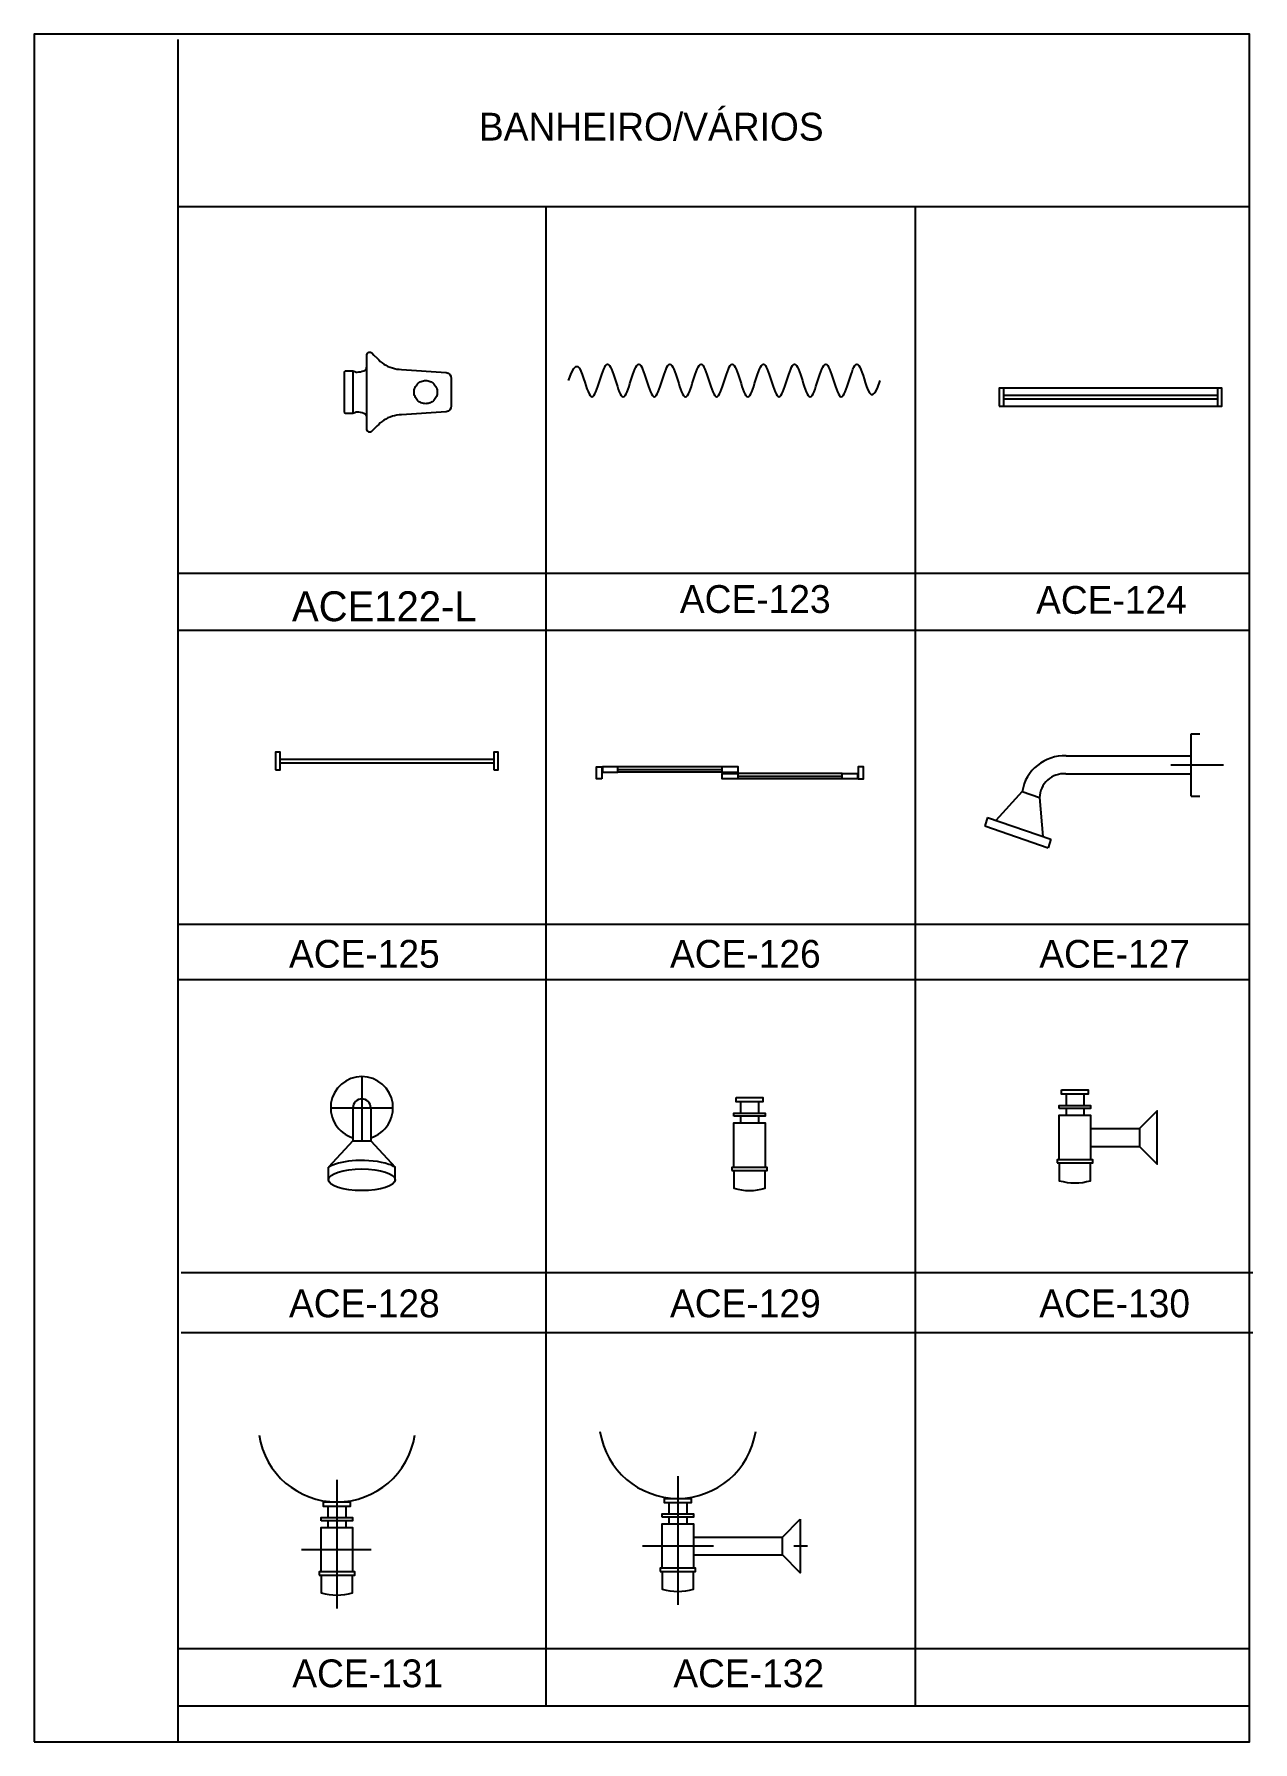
# Model space of a CAD drawing. Extents: x -869.8 to -857.1, y 496 to 503.7.
# Drawn here: x -858.491 to -857.122, y 500.251 to 502.168 of the extents above; entities that cross this region are included whole.
import ezdxf

# ---------------------------------------------------------------- set-up
doc = ezdxf.new("R2010")
doc.units = 0
doc.header["$LTSCALE"] = 50
doc.header["$MEASUREMENT"] = 0
doc.linetypes.add('HIDDEN', pattern=[0.375, 0.25, -0.125])
doc.layers.get('0').update_dxf_attribs({"linetype": 'CONTINUOUS'})
for name, color, linetype in [('A-PECAS', 2, 'CONTINUOUS'), ('A-PEÇAS', 2, 'CONTINUOUS'), ('ESC1-50', 1, 'CONTINUOUS'), ('FOLHA', 3, 'CONTINUOUS'), ('P-PEÇAS', 2, 'CONTINUOUS')]:
    doc.layers.add(name, color=color, linetype=linetype)

msp = doc.modelspace()

# ---------------------------------------------------------------- texts
at = {"layer": 'FOLHA', "linetype": 'CONTINUOUS'}
for s, height, p in [('BANHEIRO/VÁRIOS', 0.0312, (-857.9915, 502.0489)), ('ACE122-L', 0.0336, (-858.2014, 501.5092)), ('ACE-123', 0.0312, (-857.7658, 501.5185)), ('ACE-124', 0.0312, (-857.3657, 501.5175)), ('ACE-125', 0.0312, (-858.2048, 501.1201)), ('ACE-126', 0.0312, (-857.7769, 501.1201)), ('ACE-127', 0.0312, (-857.3621, 501.1201)), ('ACE-128', 0.0312, (-858.2048, 500.7276)), ('ACE-129', 0.0312, (-857.7769, 500.7276)), ('ACE-130', 0.0312, (-857.3621, 500.7276)), ('ACE-131', 0.0312, (-858.2011, 500.3122)), ('ACE-132', 0.0312, (-857.7731, 500.3122))]:
    msp.add_text(s, height=height, dxfattribs=at).set_placement(p)

# ---------------------------------------------------------------- blocks, each defined once
blk = doc.blocks.new('Z40')
blk.add_lwpolyline([(0, 0), (0.0123, 0.0339), (0.0232, 0.0543), (0.0328, 0.0633), (0.0412, 0.063), (0.0487, 0.0554), (0.0554, 0.0425), (0.0614, 0.0264), (0.0671, 0.0092), (0.0724, -0.0075), (0.0775, -0.0231), (0.0824, -0.0371), (0.0871, -0.0493), (0.0917, -0.0593), (0.0962, -0.0669), (0.1006, -0.0717), (0.105, -0.0733), (0.1094, -0.0717), (0.1137, -0.067), (0.1181, -0.0598), (0.1225, -0.0504), (0.1269, -0.0393), (0.1312, -0.0269), (0.1356, -0.0137), (0.14, 0), (0.1444, 0.0137), (0.1487, 0.0269), (0.1531, 0.0393), (0.1575, 0.0504), (0.1619, 0.0598), (0.1663, 0.067), (0.1706, 0.0717), (0.175, 0.0733), (0.1794, 0.0717), (0.1838, 0.067), (0.1881, 0.0598), (0.1925, 0.0504), (0.1969, 0.0393), (0.2013, 0.0269), (0.2056, 0.0137), (0.21, 0), (0.2144, -0.0137), (0.2188, -0.0269), (0.2231, -0.0393), (0.2275, -0.0504), (0.2319, -0.0598), (0.2363, -0.067), (0.2406, -0.0717), (0.245, -0.0733), (0.2494, -0.0717), (0.2538, -0.067), (0.2581, -0.0598), (0.2625, -0.0504), (0.2669, -0.0393), (0.2713, -0.0269), (0.2756, -0.0137), (0.28, 0), (0.2844, 0.0137), (0.2887, 0.0269), (0.2931, 0.0393), (0.2975, 0.0504), (0.3019, 0.0598), (0.3062, 0.067), (0.3106, 0.0717), (0.315, 0.0733), (0.3194, 0.0717), (0.3238, 0.067), (0.3281, 0.0598), (0.3325, 0.0504), (0.3369, 0.0393), (0.3413, 0.0269), (0.3456, 0.0137), (0.35, 0), (0.3544, -0.0137), (0.3587, -0.0269), (0.3631, -0.0393), (0.3675, -0.0504), (0.3719, -0.0598), (0.3762, -0.067), (0.3806, -0.0717), (0.385, -0.0733), (0.3894, -0.0717), (0.3938, -0.067), (0.3981, -0.0598), (0.4025, -0.0504), (0.4069, -0.0393), (0.4113, -0.0269), (0.4156, -0.0137), (0.42, 0), (0.4244, 0.0137), (0.4287, 0.0269), (0.4331, 0.0393), (0.4375, 0.0504), (0.4419, 0.0598), (0.4462, 0.067), (0.4506, 0.0717), (0.455, 0.0733), (0.4594, 0.0717), (0.4638, 0.067), (0.4681, 0.0598), (0.4725, 0.0504), (0.4769, 0.0393), (0.4813, 0.0269), (0.4856, 0.0137), (0.49, 0), (0.4944, -0.0137), (0.4987, -0.0269), (0.5031, -0.0393), (0.5075, -0.0504), (0.5119, -0.0598), (0.5162, -0.067), (0.5206, -0.0717), (0.525, -0.0733), (0.5294, -0.0717), (0.5338, -0.067), (0.5381, -0.0598), (0.5425, -0.0504), (0.5469, -0.0393), (0.5513, -0.0269), (0.5556, -0.0137), (0.56, 0), (0.5644, 0.0137), (0.5687, 0.0269), (0.5731, 0.0393), (0.5775, 0.0504), (0.5819, 0.0598), (0.5862, 0.067), (0.5906, 0.0717), (0.595, 0.0733), (0.5994, 0.0717), (0.6038, 0.067), (0.6081, 0.0598), (0.6125, 0.0504), (0.6169, 0.0393), (0.6212, 0.0269), (0.6256, 0.0137), (0.63, 0), (0.6344, -0.0137), (0.6388, -0.0269), (0.6431, -0.0393), (0.6475, -0.0504), (0.6519, -0.0598), (0.6562, -0.067), (0.6606, -0.0717), (0.665, -0.0733), (0.6694, -0.0717), (0.6737, -0.067), (0.6781, -0.0598), (0.6825, -0.0504), (0.6869, -0.0393), (0.6913, -0.0269), (0.6956, -0.0137), (0.7, 0), (0.7044, 0.0137), (0.7087, 0.0269), (0.7131, 0.0393), (0.7175, 0.0504), (0.7219, 0.0598), (0.7262, 0.067), (0.7306, 0.0717), (0.735, 0.0733), (0.7394, 0.0717), (0.7437, 0.067), (0.7481, 0.0598), (0.7525, 0.0504), (0.7569, 0.0393), (0.7613, 0.0269), (0.7656, 0.0137), (0.77, 0), (0.7744, -0.0137), (0.7788, -0.0269), (0.7831, -0.0393), (0.7875, -0.0504), (0.7919, -0.0598), (0.7963, -0.067), (0.8006, -0.0717), (0.805, -0.0733), (0.8094, -0.0717), (0.8137, -0.067), (0.8181, -0.0598), (0.8225, -0.0504), (0.8269, -0.0393), (0.8313, -0.0269), (0.8356, -0.0137), (0.84, 0), (0.8444, 0.0137), (0.8487, 0.0269), (0.8531, 0.0393), (0.8575, 0.0504), (0.8619, 0.0598), (0.8662, 0.067), (0.8706, 0.0717), (0.875, 0.0733), (0.8794, 0.0717), (0.8837, 0.067), (0.8881, 0.0598), (0.8925, 0.0504), (0.8969, 0.0393), (0.9013, 0.0269), (0.9056, 0.0137), (0.91, 0), (0.9144, -0.0137), (0.9188, -0.0269), (0.9231, -0.0393), (0.9275, -0.0504), (0.9319, -0.0598), (0.9363, -0.067), (0.9406, -0.0717), (0.945, -0.0733), (0.9494, -0.0717), (0.9537, -0.067), (0.9581, -0.0598), (0.9625, -0.0504), (0.9669, -0.0393), (0.9713, -0.0269), (0.9756, -0.0137), (0.98, 0), (0.9844, 0.0137), (0.9887, 0.0269), (0.9931, 0.0393), (0.9975, 0.0504), (1.0019, 0.0598), (1.0062, 0.067), (1.0106, 0.0717), (1.015, 0.0733), (1.0194, 0.0717), (1.0237, 0.067), (1.0281, 0.0598), (1.0325, 0.0504), (1.0369, 0.0393), (1.0413, 0.0269), (1.0456, 0.0137), (1.05, 0), (1.0544, -0.0137), (1.0588, -0.0269), (1.0631, -0.0393), (1.0675, -0.0504), (1.0719, -0.0598), (1.0763, -0.067), (1.0806, -0.0717), (1.085, -0.0733), (1.0894, -0.0717), (1.0938, -0.067), (1.0981, -0.0598), (1.1025, -0.0504), (1.1069, -0.0393), (1.1113, -0.0269), (1.1156, -0.0137), (1.12, 0), (1.1244, 0.0137), (1.1287, 0.0269), (1.1331, 0.0393), (1.1375, 0.0504), (1.1419, 0.0598), (1.1462, 0.067), (1.1506, 0.0717), (1.155, 0.0733), (1.1594, 0.0717), (1.1638, 0.067), (1.1681, 0.0598), (1.1725, 0.0504), (1.1769, 0.0393), (1.1813, 0.0269), (1.1856, 0.0137), (1.19, 0), (1.1944, -0.0137), (1.1988, -0.0269), (1.2031, -0.0393), (1.2075, -0.0504), (1.2119, -0.0598), (1.2163, -0.067), (1.2206, -0.0717), (1.225, -0.0733), (1.2294, -0.0717), (1.2338, -0.067), (1.2381, -0.0598), (1.2425, -0.0504), (1.2469, -0.0393), (1.2512, -0.0269), (1.2556, -0.0137), (1.26, 0), (1.2644, 0.0137), (1.2688, 0.0269), (1.2731, 0.0393), (1.2775, 0.0504), (1.2819, 0.0598), (1.2863, 0.067), (1.2906, 0.0717), (1.295, 0.0733), (1.2994, 0.0717), (1.3038, 0.0669), (1.3083, 0.0593), (1.3129, 0.0493), (1.3176, 0.0371), (1.3225, 0.0231), (1.3276, 0.0075), (1.3329, -0.0092), (1.3386, -0.0264), (1.3446, -0.0425), (1.3513, -0.0554), (1.3588, -0.063), (1.3672, -0.0633), (1.3768, -0.0543), (1.3877, -0.0339), (1.4, 0)])
blk = doc.blocks.new('CORTINA')
at = {"layer": 'A-PEÇAS'}
blk.add_blockref('Z40', (-1.3877, 0.0339), dxfattribs=at)
blk = doc.blocks.new('A-2932')
at = {"layer": 'P-PEÇAS', "color": 1}
for p, q in [((0.98, 0.08), (0.02, 0.08)), ((0.98, 0.0475), (0.02, 0.0475)), ((0.02, 0.0325), (0.98, 0.0325)), ((0.02, 0), (0.98, 0))]:
    blk.add_line(p, q, dxfattribs=at)
at = {"layer": 'P-PEÇAS'}
for points in [[(0, 0), (0.02, 0), (0.02, 0.08), (0, 0.08)], [(0.98, 0), (1, 0), (1, 0.08), (0.98, 0.08)]]:
    blk.add_lwpolyline(points, close=True, dxfattribs=at)
blk = doc.blocks.new('A-2933')
at = {"layer": 'P-PEÇAS', "color": 1}
for p, q in [((0.98, -0.0325), (0.02, -0.0325)), ((0.02, -0.0475), (0.98, -0.0475))]:
    blk.add_line(p, q, dxfattribs=at)
at = {"layer": 'P-PEÇAS'}
for points in [[(0, -0.08), (0.02, -0.08), (0.02, 0), (0, 0)], [(0.98, -0.08), (1, -0.08), (1, 0), (0.98, 0)]]:
    blk.add_lwpolyline(points, close=True, dxfattribs=at)

# ---------------------------------------------------------------- linework, layer by layer
msp.add_lwpolyline([(-858.491, 500.2509), (-857.126, 500.2509), (-857.126, 502.1684), (-858.491, 502.1684)], close=True)
at = {"layer": 'A-PECAS'}
for p, q in [((-857.1917, 501.3129), (-857.1917, 501.3829)), ((-857.1917, 501.3829), (-857.1818, 501.3829)), ((-857.3318, 501.3579), (-857.1917, 501.3579)), ((-857.8354, 501.3396), (-857.8354, 501.3456)), ((-857.7184, 501.3396), (-857.7184, 501.3456)), ((-857.7004, 501.3321), (-857.7004, 501.3381)), ((-857.5834, 501.3321), (-857.5834, 501.3381)), ((-857.3324, 501.3379), (-857.1917, 501.3379)), ((-857.3813, 501.3178), (-857.4108, 501.2856)), ((-857.3813, 501.3178), (-857.3619, 501.3111)), ((-857.1917, 501.3129), (-857.1818, 501.3129)), ((-857.3619, 501.3111), (-857.3583, 501.2676)), ((-857.4201, 501.2888), (-857.4234, 501.2794)), ((-857.4234, 501.2794), (-857.3522, 501.2549)), ((-857.4201, 501.2888), (-857.349, 501.2644)), ((-857.349, 501.2644), (-857.3522, 501.2549)), ((-857.6976, 500.9694), (-857.6976, 500.9569)), ((-857.6776, 500.9694), (-857.6776, 500.9569)), ((-857.3321, 500.978), (-857.3321, 500.9655)), ((-857.3121, 500.978), (-857.3121, 500.9655)), ((-858.133, 500.9628), (-858.133, 500.9259)), ((-858.113, 500.9628), (-858.113, 500.9259)), ((-857.6976, 500.9534), (-857.6976, 500.9459)), ((-857.6776, 500.9534), (-857.6776, 500.9459)), ((-857.3321, 500.962), (-857.3321, 500.9545)), ((-857.3121, 500.962), (-857.3121, 500.9545)), ((-857.3046, 500.9395), (-857.2496, 500.9395)), ((-858.133, 500.9259), (-858.1605, 500.8961)), ((-858.133, 500.9259), (-858.113, 500.9259)), ((-858.113, 500.9259), (-858.0855, 500.8961)), ((-857.3046, 500.9195), (-857.2496, 500.9195)), ((-858.1605, 500.882), (-858.1605, 500.8961)), ((-858.0855, 500.882), (-858.0855, 500.8961)), ((-858.161, 500.5152), (-858.161, 500.5027)), ((-858.141, 500.5152), (-858.141, 500.5027)), ((-857.7781, 500.5193), (-857.7781, 500.5068)), ((-857.7581, 500.5193), (-857.7581, 500.5068)), ((-858.161, 500.4992), (-858.161, 500.4917)), ((-858.141, 500.4992), (-858.141, 500.4917)), ((-857.7781, 500.5033), (-857.7781, 500.4958)), ((-857.7581, 500.5033), (-857.7581, 500.4958)), ((-857.7506, 500.4808), (-857.6506, 500.4808)), ((-857.7506, 500.4608), (-857.6506, 500.4608))]:
    msp.add_line(p, q, dxfattribs=at)
msp.add_lwpolyline([(-858.0228, 501.7664), (-858.0228, 501.7509, -0.376405), (-858.0283, 501.7444), (-858.0783, 501.7409, 0.137845), (-858.0983, 501.7349, 0.055112), (-858.1058, 501.7284), (-858.1095, 501.7247), (-858.1116, 501.7224, -0.619818), (-858.1173, 501.7244), (-858.1173, 501.7374, 0.285325), (-858.1207, 501.7426, 0.057554), (-858.1283, 501.7439, 0.149629), (-858.1318, 501.7429, -0.131636), (-858.1344, 501.7424), (-858.1407, 501.7424, -0.476869), (-858.1423, 501.7441), (-858.1423, 501.7664), (-858.1423, 501.7888, -0.476869), (-858.1407, 501.7904), (-858.1344, 501.7904, -0.131636), (-858.1318, 501.7899, 0.149629), (-858.1283, 501.7889, 0.057554), (-858.1207, 501.7903, 0.285325), (-858.1173, 501.7954), (-858.1173, 501.8084, -0.619818), (-858.1116, 501.8105), (-858.1095, 501.8081), (-858.1058, 501.8044, 0.055112), (-858.0983, 501.7979, 0.137845), (-858.0783, 501.7919), (-858.0283, 501.7884, -0.376405), (-858.0228, 501.7819)], format="xyb", close=True, dxfattribs=at)
for points in [[(-858.1173, 501.7374), (-858.1173, 501.7664), (-858.1173, 501.7954)], [(-857.8354, 501.3456), (-857.8528, 501.3456), (-857.8528, 501.3396), (-857.8354, 501.3396)], [(-857.7184, 501.3396), (-857.7004, 501.3396), (-857.7004, 501.3456), (-857.7184, 501.3456)], [(-857.7004, 501.3321), (-857.7184, 501.3321), (-857.7184, 501.3381), (-857.7004, 501.3381)], [(-857.5834, 501.3381), (-857.5663, 501.3381), (-857.5663, 501.3321), (-857.5834, 501.3321)], [(-857.3396, 500.9045), (-857.3396, 500.9545), (-857.3046, 500.9545), (-857.3046, 500.9045)], [(-857.7051, 500.8959), (-857.7051, 500.9459), (-857.6701, 500.9459), (-857.6701, 500.8959)], [(-858.1685, 500.4417), (-858.1685, 500.4917), (-858.1335, 500.4917), (-858.1335, 500.4417)], [(-857.7856, 500.4458), (-857.7856, 500.4958), (-857.7506, 500.4958), (-857.7506, 500.4458)]]:
    msp.add_lwpolyline(points, dxfattribs=at)
at = {"layer": 'A-PECAS', "color": 1}
msp.add_lwpolyline([(-858.1328, 501.7439), (-858.1328, 501.7664), (-858.1328, 501.7889)], dxfattribs=at)
at = {"layer": 'A-PECAS'}
for points in [[(-857.8534, 501.3321), (-857.8594, 501.3321), (-857.8594, 501.3456), (-857.8534, 501.3456)], [(-857.5654, 501.3321), (-857.5594, 501.3321), (-857.5594, 501.3456), (-857.5654, 501.3456)], [(-857.7026, 500.9744), (-857.6726, 500.9744), (-857.6726, 500.9694), (-857.7026, 500.9694)], [(-857.3371, 500.983), (-857.3071, 500.983), (-857.3071, 500.978), (-857.3371, 500.978)], [(-857.7051, 500.9534), (-857.7051, 500.9569), (-857.6701, 500.9569), (-857.6701, 500.9534)], [(-857.3396, 500.962), (-857.3396, 500.9655), (-857.3046, 500.9655), (-857.3046, 500.962)], [(-857.2496, 500.9195), (-857.2296, 500.8995), (-857.2296, 500.9595), (-857.2496, 500.9395)], [(-857.7076, 500.8924), (-857.6676, 500.8924), (-857.6676, 500.8959), (-857.7076, 500.8959)], [(-857.3421, 500.901), (-857.3021, 500.901), (-857.3021, 500.9045), (-857.3421, 500.9045)], [(-858.166, 500.5202), (-858.136, 500.5202), (-858.136, 500.5152), (-858.166, 500.5152)], [(-857.7856, 500.5033), (-857.7856, 500.5068), (-857.7506, 500.5068), (-857.7506, 500.5033)], [(-857.7831, 500.5243), (-857.7531, 500.5243), (-857.7531, 500.5193), (-857.7831, 500.5193)], [(-858.1685, 500.4992), (-858.1685, 500.5027), (-858.1335, 500.5027), (-858.1335, 500.4992)], [(-857.6306, 500.5008), (-857.6306, 500.4408), (-857.6506, 500.4608), (-857.6506, 500.4808)], [(-858.171, 500.4382), (-858.131, 500.4382), (-858.131, 500.4417), (-858.171, 500.4417)], [(-857.7881, 500.4423), (-857.7481, 500.4423), (-857.7481, 500.4458), (-857.7881, 500.4458)]]:
    msp.add_lwpolyline(points, close=True, dxfattribs=at)
for points in [[(-857.7051, 500.8924), (-857.7051, 500.8724, 0.142857), (-857.6701, 500.8724), (-857.6701, 500.8924)], [(-857.3396, 500.901), (-857.3396, 500.881, 0.142857), (-857.3046, 500.881), (-857.3046, 500.901)], [(-858.1685, 500.4382), (-858.1685, 500.4182, 0.142857), (-858.1335, 500.4182), (-858.1335, 500.4382)], [(-857.7856, 500.4423), (-857.7856, 500.4223, 0.142857), (-857.7506, 500.4223), (-857.7506, 500.4423)]]:
    msp.add_lwpolyline(points, format="xyb", dxfattribs=at)
at = {"layer": 'A-PECAS', "color": 1, "linetype": 'HIDDEN'}
msp.add_circle((-858.0513, 501.7664), 0.013, dxfattribs=at)
at = {"layer": 'A-PECAS'}
for centre, radius, start, end in [((-857.3342, 501.3103), 0.0477, 87.1557, 170.9792), ((-857.3342, 501.3103), 0.0277, 86.2674, 178.3131), ((-858.123, 500.9628), 0.035, 286.6015, 253.3985), ((-858.123, 500.9628), 0.01, 0, 180), ((-858.151, 500.6087), 0.0885, 188.7974, 351.2026), ((-857.7681, 500.6128), 0.0885, 188.7974, 351.2026)]:
    msp.add_arc(centre, radius, start, end, dxfattribs=at)
msp.add_ellipse((-858.123, 500.882), major_axis=(-0.0375, 0), ratio=0.325534, dxfattribs=at)
msp.add_open_spline([(-858.0855, 500.8961), (-858.0878, 500.8974), (-858.0902, 500.8984), (-858.103, 500.9028), (-858.1167, 500.9042), (-858.1408, 500.9029), (-858.151, 500.9009), (-858.1593, 500.8968), (-858.1599, 500.8965), (-858.1605, 500.8961)], degree=3, knots=[3.651319, 3.651319, 3.651319, 3.651319, 3.9024, 3.9024, 4.878403, 4.878403, 5.707042, 5.707042, 5.771817, 5.771817, 5.771817, 5.771817], dxfattribs=at)
at = {"layer": 'ESC1-50'}
for p, q in [((-857.7184, 501.3456), (-857.8354, 501.3456)), ((-857.8354, 501.3426), (-857.7184, 501.3426)), ((-857.7184, 501.3396), (-857.8354, 501.3396)), ((-857.5834, 501.3381), (-857.7004, 501.3381)), ((-857.7004, 501.3351), (-857.5834, 501.3351)), ((-857.5834, 501.3321), (-857.7004, 501.3321)), ((-857.2143, 501.3479), (-857.1553, 501.3479)), ((-858.123, 500.9978), (-858.123, 500.9259)), ((-858.158, 500.9628), (-858.088, 500.9628))]:
    msp.add_line(p, q, dxfattribs=at)
at = {"layer": 'ESC1-50', "linetype": 'CONTINUOUS'}
for p, q in [((-858.151, 500.5449), (-858.151, 500.4007)), ((-857.7681, 500.5491), (-857.7681, 500.4049)), ((-857.8077, 500.4708), (-857.7279, 500.4708)), ((-857.6378, 500.4708), (-857.6225, 500.4708)), ((-858.1907, 500.4667), (-858.1125, 500.4667))]:
    msp.add_line(p, q, dxfattribs=at)
at = {"layer": 'FOLHA', "linetype": 'CONTINUOUS'}
for p, q in [((-858.3298, 502.1624), (-858.3298, 500.2509)), ((-857.126, 501.9745), (-858.3298, 501.9745)), ((-857.9158, 500.2913), (-857.9158, 501.9745)), ((-857.501, 500.2913), (-857.501, 501.9745)), ((-858.3298, 501.5631), (-857.126, 501.5631)), ((-858.3298, 501.4992), (-857.126, 501.4992)), ((-858.3298, 501.1691), (-857.126, 501.1691)), ((-858.3298, 501.1069), (-857.126, 501.1069)), ((-858.326, 500.7778), (-857.1222, 500.7778)), ((-858.326, 500.7107), (-857.1222, 500.7107)), ((-858.3298, 500.3558), (-857.126, 500.3558)), ((-858.3298, 500.2913), (-857.126, 500.2913))]:
    msp.add_line(p, q, dxfattribs=at)

# ---------------------------------------------------------------- block references
at = {"layer": 'A-PEÇAS', "xscale": 0.25, "yscale": 0.25, "zscale": 0.25}
for name, p in [('CORTINA', (-857.5438, 501.771)), ('A-2932', (-857.407, 501.7508)), ('A-2933', (-858.2199, 501.3622))]:
    msp.add_blockref(name, p, dxfattribs=at)

msp.set_redraw_order([(e.dxf.handle, doc.entitydb.next_handle()) for e in msp.query("TEXT MTEXT ATTDEF DIMENSION ARC_DIMENSION")])  # texts and dimensions are drawn at this point

doc.saveas('drawing.dxf')
